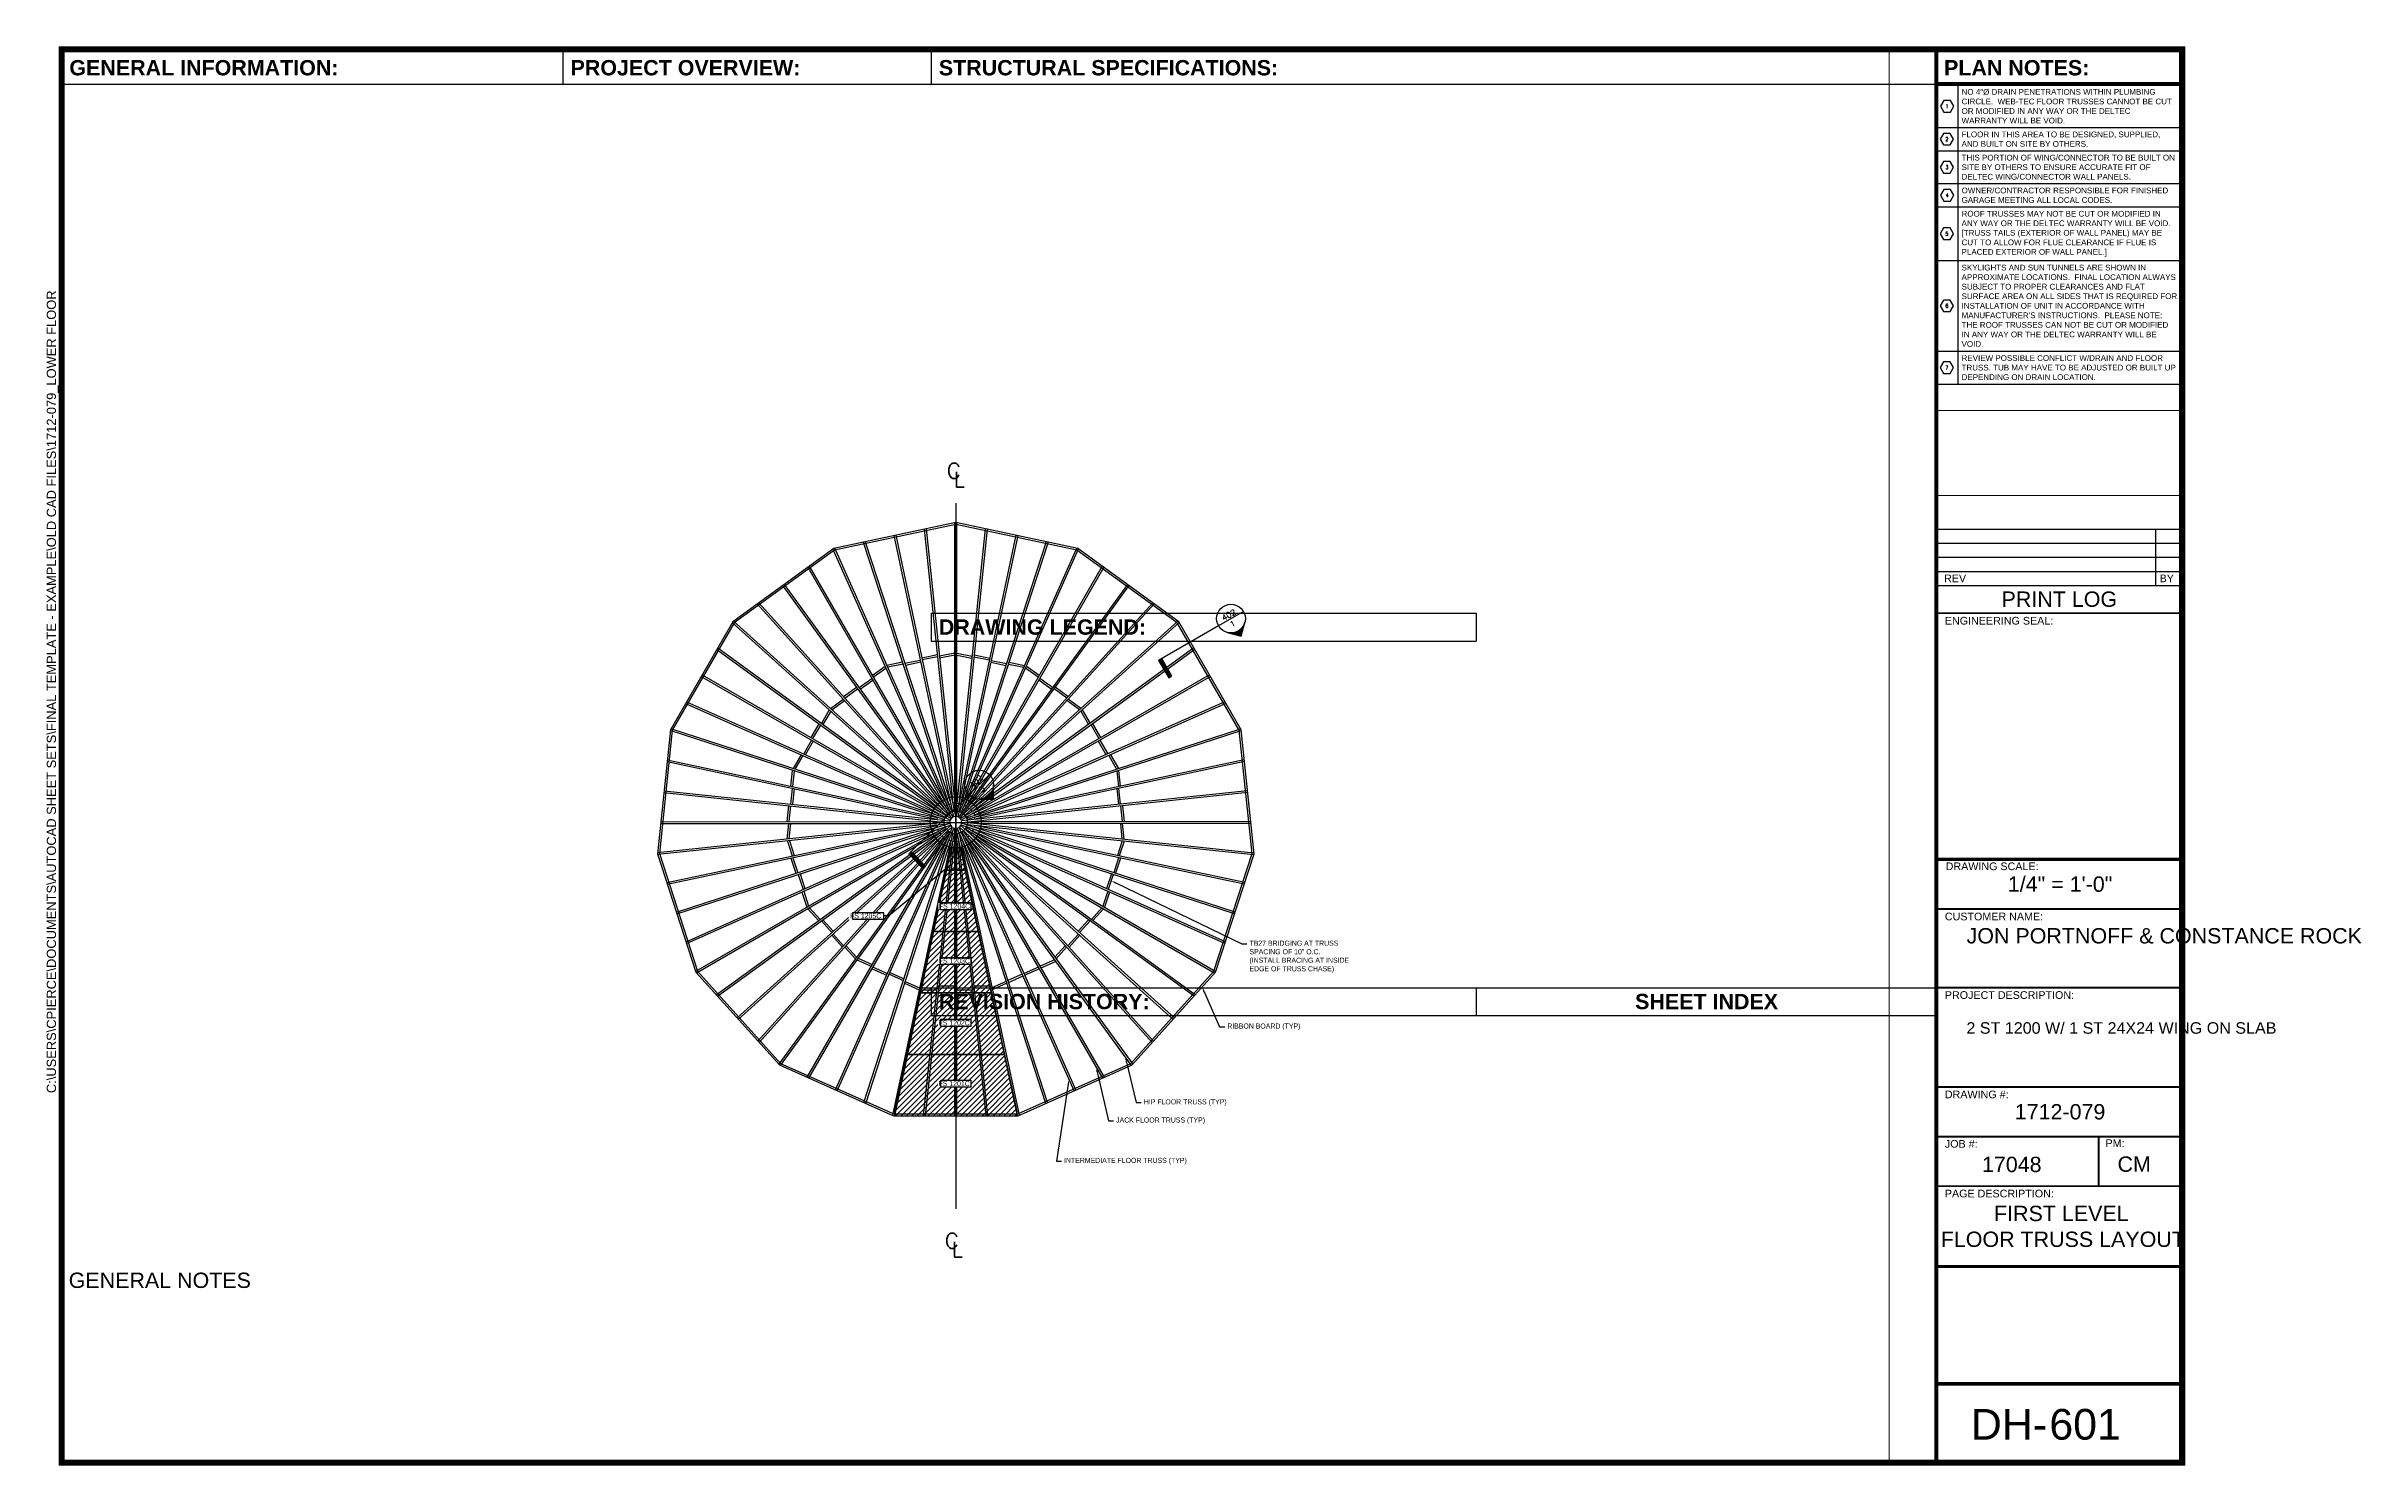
# Paper-space layout 'x' of a CAD drawing. Header units: inches. Extents: x -0.3 to 37.4, y -0.1 to 23.
# The model-space entities are those that its viewports show. They can reach past a viewport. Long polylines and large blocks are cut down to what shows.
import ezdxf
from ezdxf import colors
from ezdxf.entities.mleader import LeaderData, LeaderLine
from ezdxf.enums import TextEntityAlignment as Align
from ezdxf.math import Vec2, Vec3

# ---------------------------------------------------------------- set-up
doc = ezdxf.new("R2010")
doc.units = ezdxf.units.IN
doc.header["$LTSCALE"] = 10
doc.header["$MEASUREMENT"] = 0
doc.header["$PDMODE"] = 34
doc.header["$PDSIZE"] = 18
for name, pattern in [('CENTER', [2, 1.25, -0.25, 0.25, -0.25]), ('HIDDEN', [0.375, 0.25, -0.125]), ('HIDDEN2', [0.1875, 0.125, -0.0625])]:
    doc.linetypes.add(name, pattern=pattern)
doc.layers.get('0').update_dxf_attribs({"linetype": 'CONTINUOUS'})
for name, color, linetype in [('A-BLUE', 5, 'CONTINUOUS'), ('A-TXT', 222, 'CONTINUOUS'), ('R-CENTER', 5, 'CENTER'), ('R-FL-HIP', 1, 'CONTINUOUS'), ('R-FL-INT', 3, 'CONTINUOUS'), ('R-FL-JACK', 220, 'CONTINUOUS'), ('R-PERIM', 1, 'CONTINUOUS'), ('S-HDWR', 104, 'CONTINUOUS'), ('S-TXT', 222, 'CONTINUOUS')]:
    doc.layers.add(name, color=color, linetype=linetype)
doc.layers.add('VIEWPORT', color=14, linetype='CONTINUOUS', plot=False)
doc.styles.add('NCS', font='arial.ttf')
doc.styles.add('RomanS', font='romans.shx', dxfattribs={"width": 0.8875})
doc.styles.add('style1', font='arial.ttf')
doc.styles.add('style2', font='arialbd.ttf')
picture_1 = doc.add_image_def('image1.jpg', size_in_pixel=(1114, 539))

psp = doc.layouts.new('x')

msp = doc.modelspace()

# ---------------------------------------------------------------- texts
at = {"layer": 'A-TXT', "insert": (2574.638, 328.187), "char_height": 4, "width": 356.72799, "attachment_point": 1, "style": 'RomanS'}
msp.add_mtext('\\pi-12,l12,t12;1.^ITHE STRUCTURAL DESIGN INCLUDES COMPONENTS BY DELTEC ONLY.  UNLESS OTHERWISE NOTED, ADDITIONS^JTO THE STRUCTURE BY OTHERS SHALL BE DESIGNED BY QUALIFIED PERSONS AND SHALL NOT IMPART^JADDITIONAL LOADS TO THE DELTEC STRUCTURE.\\P\\pi0,l0,tz;\\P\\pi-12,l12,t12;2.^IALL DOORS AND/OR WINDOWS MULLED TO DOORS SHIPPED LOOSE.\\P\\pi0,l0,tz;\\P\\pi-12,l12,t12;3.^IOWNER/CONTRACTOR RESPONSIBLE FOR MEETING EGRESS & GLAZING CODES FOR ALL WINDOWS/DOORS BY OTHERS.\\P\\pi0,l0,tz;\\P\\pi-12,l12,t12;4.^ISELECTION OF BOTH HARDIPLANK SIDING AND WINDOWS THAT UTILIZE CURVED OR ARCHED WINDOW SHAPES WILL REQUIRE CURVED OR ARCHED WINDOW TRIM TO BE DESIGNED, CUT, ASSEMBLED, FINISHED, AND INSTALLED ON SITE FROM STANDARD, DIMENSIONAL MIRATEC TRIM MATERIAL.\\P\\pi0,l0,tz;\\P\\pi-12,l12,t12;5.^IWINDOW SIZE, LOCATION, AND QUANTITY TO BE DETERMINED UPON ENGINEERING REVIEW.', dxfattribs=at)

# ---------------------------------------------------------------- blocks, each defined once
blk = doc.blocks.new('*T122')
at = {"color": 0, "linetype": 'ByBlock', "lineweight": -2, "transparency": 16777216}
for p, q in [((0, 0), (16.39, 0)), ((0, 0), (0, -0.453)), ((8.877, 0), (8.877, -0.453)), ((16.39, 0), (16.39, -0.453)), ((0, -0.453), (16.39, -0.453))]:
    blk.add_line(p, q, dxfattribs=at)
at = {"color": 0, "transparency": 16777216, "char_height": 0.25, "style": 'style2'}
for s, insert, width, attachment_point in [('REVISION HISTORY:', (0.125, -0.227), 8.62669, 4), ('SHEET INDEX', (12.633, -0.227), 7.39302, 5)]:
    blk.add_mtext(s, dxfattribs=dict(at, insert=insert, width=width, attachment_point=attachment_point))
blk = doc.blocks.new('*T123')
at = {"color": 0, "transparency": 16777216, "insert": (0.125, -0.26), "char_height": 0.25, "width": 7.92557, "attachment_point": 4, "style": 'style1'}
blk.add_mtext('GENERAL NOTES', dxfattribs=at)
blk = doc.blocks.new('*T124')
at = {"color": 0, "linetype": 'ByBlock', "lineweight": -2, "transparency": 16777216}
for p, q in [((0, 0), (30.542, 0)), ((0, 0), (0, -0.528)), ((8.165, 0), (8.165, -0.528)), ((14.165, 0), (14.165, -0.528)), ((30.542, 0), (30.542, -0.528)), ((0, -0.528), (30.542, -0.528))]:
    blk.add_line(p, q, dxfattribs=at)
at = {"color": 0, "transparency": 16777216, "char_height": 0.25, "attachment_point": 4, "style": 'style2'}
for s, insert, width in [('GENERAL INFORMATION:', (0.125, -0.264), 7.91507), ('PROJECT OVERVIEW:', (8.29, -0.264), 5.75), ('STRUCTURAL SPECIFICATIONS:', (14.29, -0.264), 16.12678)]:
    blk.add_mtext(s, dxfattribs=dict(at, insert=insert, width=width))
blk = doc.blocks.new('*T125')
at = {"color": 0, "linetype": 'ByBlock', "lineweight": -2, "transparency": 16777216}
for p, q in [((0, 0), (4.005, 0)), ((0, 0), (0, -0.528)), ((4.005, 0), (4.005, -0.528)), ((0, -0.528), (4.005, -0.528))]:
    blk.add_line(p, q, dxfattribs=at)
at = {"color": 0, "transparency": 16777216, "insert": (0.125, -0.264), "char_height": 0.25, "width": 3.75549, "attachment_point": 4, "style": 'style2'}
blk.add_mtext('PLAN NOTES:', dxfattribs=at)
blk = doc.blocks.new('*T126')
at = {"color": 0, "linetype": 'ByBlock', "lineweight": -2, "transparency": 16777216}
for p, q in [((0, 0), (8.877, 0)), ((0, 0), (0, -0.453)), ((8.877, 0), (8.877, -0.453)), ((0, -0.453), (8.877, -0.453))]:
    blk.add_line(p, q, dxfattribs=at)
at = {"color": 0, "transparency": 16777216, "insert": (0.125, -0.227), "char_height": 0.25, "width": 8.62669, "attachment_point": 4, "style": 'style2'}
blk.add_mtext('DRAWING LEGEND:', dxfattribs=at)
blk = doc.blocks.new('x12345646789763')
at = {"const_width": 0.1}
blk.add_lwpolyline([(-0.055, -0.05), (34.492, -0.05), (34.492, 22.982), (-0.055, 22.982)], close=True, dxfattribs=at)
for points, const_width in [([(30.487, 22.982), (30.487, -0.05)], 0.0625), ([(30.487, 9.701), (30.487, 22.982)], 0.0469), ([(30.463, 22.418), (34.492, 22.418)], 0.0625), ([(30.487, 13.793), (34.492, 13.793)], 0.0312), ([(34.505, 9.782), (30.5, 9.782)], 0.0501), ([(34.505, 8.974), (30.5, 8.974)], 0.0312), ([(30.5, 7.69), (34.505, 7.69)], 0.0312), ([(34.505, 6.073), (30.5, 6.073)], 0.0312), ([(30.5, 5.264), (34.505, 5.264)], 0.0312), ([(33.13, 5.264), (33.13, 4.456)], 0.0312), ([(30.5, 4.456), (34.505, 4.456)], 0.0312), ([(30.5, 3.145), (34.505, 3.145)], 0.0501), ([(30.487, 1.227), (34.492, 1.227)], 0.0501)]:
    blk.add_lwpolyline(points, dxfattribs=dict(const_width=const_width))
blk.add_lwpolyline([(-0.055, 22.982), (30.487, 22.982), (30.487, -0.05), (-0.055, -0.05)], close=True)
blk.add_lwpolyline([(-0.055, 22.982), (30.487, 22.982), (30.487, -0.05), (-0.055, -0.05)], close=True)
for name, p in [('*T124', (-0.055, 22.945)), ('*T125', (30.487, 22.945)), ('*T126', (14.11, 13.793)), ('*T122', (14.11, 7.69)), ('*T123', (-0.066, 3.18))]:
    blk.add_blockref(name, p)
at = {"style": 'style1'}
for s, height, p in [('ENGINEERING SEAL:', 0.125, (30.625, 13.608)), ('DRAWING SCALE:', 0.125, (30.638, 9.606)), ('CUSTOMER NAME:', 0.125, (30.625, 8.788)), ('PROJECT DESCRIPTION:', 0.125, (30.625, 7.508)), ('DRAWING #:', 0.125, (30.625, 5.888)), ('JOB #:', 0.125, (30.625, 5.083)), ('PM:', 0.125, (33.242, 5.094)), ('PAGE DESCRIPTION:', 0.125, (30.625, 4.273)), ('DH-', 0.5, (31.049, 0.325))]:
    blk.add_text(s, height=height, dxfattribs=at).set_placement(p)
for tag, p in [('SCALE', (32.502, 9.378)), ('DRAWINGNUMBER', (32.502, 5.668)), ('JOBNUMBER', (31.715, 4.81)), ('PM', (33.709, 4.815))]:
    blk.add_attdef(tag, text='', height=0.25, dxfattribs=at).set_placement(p, align=Align.MIDDLE_CENTER)
for tag, p, height in [('CUSTOMERNAME_001', (30.979, 8.411), 0.25), ('PROJDESC_001', (30.976, 6.94), 0.188), ('PAGEDESC_001', (30.744, 3.881), 0.25), ('PAGEDESC_002', (32.047, 3.465), 0.25), ('SH#', (32.327, 0.325), 0.5)]:
    blk.add_attdef(tag, p, '', height=height, dxfattribs=at)
at = {"layer": 'VIEWPORT', "color": 0, "style": 'style1', "flags": 8}
blk.add_attdef('FNAME', (-0.148, 5.972), '', height=0.15, rotation=90, dxfattribs=at)
image = blk.add_image(picture_1, insert=(30.5, 1.25), size_in_units=(3.959, 1.915), dxfattribs=dict(fade=32))
image.dxf.flags = 15
blk = doc.blocks.new('*T117')
at = {"color": 0, "linetype": 'ByBlock', "lineweight": -2, "transparency": 16777216}
for p, q in [((0, 1.37), (4.005, 1.37)), ((0, 0), (0, 1.37)), ((0, 1.141), (4.005, 1.141)), ((3.574, 0.453), (3.574, 1.37)), ((4.005, 0), (4.005, 1.37)), ((0, 0.912), (4.005, 0.912)), ((0, 0.682), (4.005, 0.682)), ((0, 0.453), (4.005, 0.453)), ((0, 0), (4.005, 0))]:
    blk.add_line(p, q, dxfattribs=at)
at = {"color": 0, "transparency": 16777216, "style": 'style1'}
for s, insert, char_height, width, attachment_point in [('REV', (0.125, 0.568), 0.125, 3.32449, 4), ('BY', (3.637, 0.568), 0.125, 0.306, 4), ('PRINT LOG', (2.003, 0.227), 0.25, 3.88049, 5)]:
    blk.add_mtext(s, dxfattribs=dict(at, insert=insert, char_height=char_height, width=width, attachment_point=attachment_point))
blk = doc.blocks.new('*U91')
h = blk.add_hatch(color=256)
h.dxf.hatch_style = 1
h.paths.add_polyline_path([(-2.6081, 0), (-2.7217, 0), (-2.7217, -0.6629), (-2.6081, -0.6629)])
h = blk.add_hatch(color=256)
h.dxf.hatch_style = 1
h.paths.add_polyline_path([(0.3315, -0.3315, -0.414214), (-0.3315, -0.3315), (0, -0.6629)])
blk.add_line((0.4688, 0), (-0.4688, 0))
for points in [[(-0.4688, 0), (-2.7217, 0), (-2.7217, -0.6629), (-2.6081, -0.6629), (-2.6081, 0)], [(-0.3315, -0.3315), (0, -0.6629), (0.3315, -0.3315)]]:
    blk.add_lwpolyline(points)
blk.add_circle((0, 0), 0.4688)
at = {"style": 'RomanS', "flags": 4}
for tag, p in [('SHEET', (-0.0016, 0.0463)), ('VIEW', (-0.0381, -0.2652))]:
    blk.add_attdef(tag, text='', height=0.1875, dxfattribs=at).set_placement(p, align=Align.CENTER)
blk = doc.blocks.new('*U92')
h = blk.add_hatch(color=256)
h.dxf.hatch_style = 1
h.paths.add_polyline_path([(-3.1086, 0), (-3.2222, 0), (-3.2222, -0.6629), (-3.1086, -0.6629)])
h = blk.add_hatch(color=256)
h.dxf.hatch_style = 1
h.paths.add_polyline_path([(0.3315, -0.3315, -0.414214), (-0.3315, -0.3315), (0, -0.6629)])
blk.add_line((0.4688, 0), (-0.4688, 0))
for points in [[(-0.4688, 0), (-3.2222, 0), (-3.2222, -0.6629), (-3.1086, -0.6629), (-3.1086, 0)], [(-0.3315, -0.3315), (0, -0.6629), (0.3315, -0.3315)]]:
    blk.add_lwpolyline(points)
blk.add_circle((0, 0), 0.4688)
at = {"style": 'RomanS', "flags": 4}
for tag, p in [('SHEET', (-0.0016, 0.0463)), ('VIEW', (-0.0381, -0.2652))]:
    blk.add_attdef(tag, text='', height=0.1875, dxfattribs=at).set_placement(p, align=Align.CENTER)
blk = doc.blocks.new('CENTERLINENOTE')
at = {"color": 5, "style": 'RomanS'}
for s, p in [('C', (-8.446, -1.648)), ('L', (-3.108, -8.464))]:
    blk.add_text(s, height=12, dxfattribs=at).set_placement(p)
blk = doc.blocks.new('SheetKey_Hexagon_na')
at = {"color": 0, "linetype": 'ByBlock', "lineweight": -2}
blk.add_lwpolyline([(1.75, 0), (0.88, 1.52), (-0.88, 1.52), (-1.75, 0), (-0.88, -1.52), (0.88, -1.52)], close=True, dxfattribs=at)
at = {"color": 0, "linetype": 'ByBlock', "lineweight": -2, "style": 'RomanS'}
blk.add_attdef('KEY', text='', height=1, dxfattribs=at).set_placement((0, 0), align=Align.MIDDLE)
blk = doc.blocks.new('*T120')
at = {"color": 0, "linetype": 'ByBlock', "lineweight": -2, "transparency": 16777216}
for p, q in [((0, 0), (4, 0)), ((0, 0), (0, -5.35)), ((4, 0), (4, -5.35)), ((0, -0.453), (4, -0.453)), ((0.348, -0.453), (0.348, -5.35)), ((0, -1.151), (4, -1.151)), ((0, -1.531), (4, -1.531)), ((0, -2.069), (4, -2.069)), ((0, -2.449), (4, -2.449)), ((0, -3.327), (4, -3.327)), ((0, -4.812), (4, -4.812)), ((0, -5.35), (4, -5.35))]:
    blk.add_line(p, q, dxfattribs=at)
at = {"color": 0, "transparency": 16777216, "xscale": 0.0625, "yscale": 0.0625, "zscale": 0.0625}
for p, values in [((0.174, -0.802), {'KEY': '1'}), ((0.169, -1.341), {'KEY': '2'}), ((0.169, -1.8), {'KEY': '3'}), ((0.174, -2.259), {'KEY': '4'}), ((0.169, -2.888), {'KEY': '5'}), ((0.169, -4.069), {'KEY': '6'}), ((0.169, -5.081), {'KEY': '7'})]:
    blk.add_blockref('SheetKey_Hexagon_na', p, dxfattribs=at).add_auto_attribs(values)
at = {"color": 0, "transparency": 16777216, "style": 'NCS'}
for s, insert, char_height, width, attachment_point in [('PLAN NOTES', (2, -0.227), 0.25, 3.88, 5), ('\\A1;{\\C256;NO 4"%%C DRAIN PENETRATIONS WITHIN PLUMBING CIRCLE.  WEB-TEC FLOOR TRUSSES CANNOT BE CUT OR MODIFIED IN ANY WAY OR THE DELTEC WARRANTY WILL BE VOID.}', (0.41, -0.802), 0.09375, 3.52706, 4), ('\\A1;{\\C256;FLOOR IN THIS AREA TO BE DESIGNED, SUPPLIED, AND BUILT ON SITE BY OTHERS.}', (0.41, -1.341), 0.09375, 3.52706, 4), ('\\A1;{\\C256;THIS PORTION OF WING/CONNECTOR TO BE BUILT ON SITE BY OTHERS TO ENSURE ACCURATE FIT OF DELTEC WING/CONNECTOR WALL PANELS.\\P}', (0.41, -1.8), 0.09375, 3.52706, 4), ('\\A1;{\\C256;OWNER/CONTRACTOR RESPONSIBLE FOR FINISHED GARAGE MEETING ALL LOCAL CODES.}', (0.41, -2.259), 0.09375, 3.52706, 4), ('\\A1;{\\C256;ROOF TRUSSES MAY NOT BE CUT OR MODIFIED IN ANY WAY OR THE DELTEC WARRANTY WILL BE VOID. [TRUSS TAILS (EXTERIOR OF WALL PANEL) MAY BE CUT TO ALLOW FOR FLUE CLEARANCE IF FLUE IS PLACED EXTERIOR OF WALL PANEL.]}', (0.41, -2.888), 0.09375, 3.52706, 4), ("\\A1;{\\C256;SKYLIGHTS AND SUN TUNNELS ARE SHOWN IN APPROXIMATE LOCATIONS.  FINAL LOCATION ALWAYS SUBJECT TO PROPER CLEARANCES AND FLAT SURFACE AREA ON ALL SIDES THAT IS REQUIRED FOR INSTALLATION OF UNIT IN ACCORDANCE WITH MANUFACTURER'S INSTRUCTIONS.  PLEASE NOTE:  THE ROOF TRUSSES CAN NOT BE CUT OR MODIFIED IN ANY WAY OR THE DELTEC WARRANTY WILL BE VOID. \\P}", (0.41, -4.069), 0.09375, 3.52706, 4), ('{\\C256;REVIEW POSSIBLE CONFLICT W/DRAIN AND FLOOR TRUSS. TUB MAY HAVE TO BE ADJUSTED OR BUILT UP DEPENDING ON DRAIN LOCATION.}', (0.41, -5.081), 0.09375, 3.52706, 4)]:
    blk.add_mtext(s, dxfattribs=dict(at, insert=insert, char_height=char_height, width=width, attachment_point=attachment_point))

# ---------------------------------------------------------------- hatches: boundary and pattern name
at = {"layer": 'A-BLUE'}
h = msp.add_hatch(dxfattribs=at)
h.set_pattern_fill('ANSI31', color=256, scale=24)
h.paths.add_polyline_path([(48, -229.469), (48, -226.123), (38.509, -181.469), (-38.509, -181.469), (-48, -226.123), (-48, -229.469)])
h.paths.add_polyline_path([(11.699, -201.54), (-11.699, -201.54), (-11.699, -207.04), (11.699, -207.04)], flags=16)
h.paths.add_polyline_path([(28.306, -133.469), (18.103, -85.469), (-18.103, -85.469), (-28.306, -133.469)])
h.paths.add_polyline_path([(38.509, -181.469), (28.306, -133.469), (-28.306, -133.469), (-38.509, -181.469)])
h.paths.add_polyline_path([(11.727, -154.08), (-11.727, -154.08), (-11.727, -159.58), (11.727, -159.58)], flags=16)
h.paths.add_polyline_path([(11.859, -105.64), (-11.859, -105.64), (-11.859, -111.14), (11.859, -111.14)], flags=16)
h.paths.add_polyline_path([(18.103, -85.469), (7.9, -37.469), (-7.9, -37.469), (-18.103, -85.469)])
h.paths.add_polyline_path([(7.9, -37.469), (4.187, -20), (-4.187, -20), (-7.9, -37.469)])
h.paths.add_polyline_path([(11.85, -62.813), (-11.85, -62.813), (-11.85, -68.313), (11.85, -68.313)], flags=16)

# ---------------------------------------------------------------- linework, layer by layer
at = {"layer": 'A-BLUE', "linetype": 'HIDDEN'}
for p, q in [((-0.75, -229.469), (-0.75, -19.986)), ((0.75, -229.469), (0.75, -19.984)), ((-3.483, -19.994), (-48.008, -229.469)), ((-25.142, -229.469), (-2.88, -20)), ((-23.633, -229.469), (-1.371, -20)), ((25.142, -229.469), (2.881, -20)), ((3.484, -20), (48.008, -229.469))]:
    msp.add_line(p, q, dxfattribs=at)
at = {"layer": 'A-BLUE'}
for points in [[(7.9, -37.469), (4.187, -20), (-4.187, -20), (-7.9, -37.469)], [(18.103, -85.469), (7.9, -37.469), (-7.9, -37.469), (-18.103, -85.469)], [(28.306, -133.469), (18.103, -85.469), (-18.103, -85.469), (-28.306, -133.469)], [(38.509, -181.469), (28.306, -133.469), (-28.306, -133.469), (-38.509, -181.469)], [(48, -229.469), (48, -226.123), (38.509, -181.469), (-38.509, -181.469), (-48, -226.123), (-48, -229.469)]]:
    msp.add_lwpolyline(points, close=True, dxfattribs=at)
at = {"layer": 'A-BLUE', "linetype": 'HIDDEN'}
for points in [[(1.371, -20), (23.633, -229.469)], [(-48, -227.969), (48.456, -227.969)]]:
    msp.add_lwpolyline(points, dxfattribs=at)
at = {"layer": 'R-CENTER'}
msp.add_line((0, 249.689), (0, -302.215), dxfattribs=at)
at = {"layer": 'R-CENTER', "color": 5}
msp.add_point((0, 0), dxfattribs=at)
at = {"layer": 'R-FL-HIP'}
for p, q in [((-0.75, 9.261), (-0.75, 234.436)), ((0.75, 9.261), (0.75, 234.436)), ((-3.082, 8.765), (-94.669, 214.473)), ((3.082, 8.765), (94.669, 214.473)), ((-4.452, 8.155), (-96.039, 213.863)), ((4.452, 8.155), (96.039, 213.863)), ((-6.38, 6.754), (-173.718, 157.426)), ((6.38, 6.754), (173.718, 157.426)), ((-7.384, 5.639), (-174.722, 156.311)), ((7.384, 5.639), (174.722, 156.311)), ((-8.576, 3.575), (-222.73, 73.158)), ((8.576, 3.575), (222.73, 73.158)), ((-9.039, 2.148), (-223.194, 71.732)), ((9.039, 2.148), (223.194, 71.732)), ((0.75, 9.261), (-0.75, 9.261)), ((-3.082, 8.765), (-4.452, 8.155)), ((4.452, 8.155), (3.082, 8.765)), ((-6.38, 6.754), (-7.384, 5.639)), ((7.384, 5.639), (6.38, 6.754)), ((-8.576, 3.575), (-9.039, 2.148)), ((8.576, 3.575), (9.039, 2.148)), ((-9.289, -0.222), (-233.23, -23.759)), ((-9.289, -0.222), (-9.132, -1.714)), ((9.289, -0.222), (9.132, -1.714)), ((9.289, -0.222), (233.23, -23.759)), ((-9.132, -1.714), (-233.074, -25.251)), ((9.132, -1.714), (233.074, -25.251)), ((-8.395, -3.981), (-203.403, -116.569)), ((-8.395, -3.981), (-7.645, -5.28)), ((8.395, -3.981), (7.645, -5.28)), ((8.395, -3.981), (203.403, -116.569)), ((-7.645, -5.28), (-202.653, -117.868)), ((7.645, -5.28), (202.653, -117.868)), ((-6.05, -7.051), (-138.405, -189.222)), ((-6.05, -7.051), (-4.837, -7.933)), ((6.05, -7.051), (4.837, -7.933)), ((6.05, -7.051), (138.405, -189.222)), ((-4.837, -7.933), (-137.191, -190.104)), ((4.837, -7.933), (137.191, -190.104)), ((-2.659, -8.903), (-49.476, -229.157)), ((-2.659, -8.903), (-1.192, -9.214)), ((2.659, -8.903), (1.192, -9.214)), ((2.659, -8.903), (49.476, -229.157)), ((-1.192, -9.214), (-3.483, -19.994)), ((1.192, -9.214), (3.484, -20))]:
    msp.add_line(p, q, dxfattribs=at)
msp.add_circle((0, 0), 20, dxfattribs=at)
at = {"layer": 'R-FL-INT'}
for p, q in [((-46.976, 224.611), (-0.226, 4.669)), ((46.976, 224.611), (0.226, 4.669)), ((-48.443, 224.299), (-1.693, 4.357)), ((48.443, 224.299), (1.693, 4.357)), ((-134.272, 186.085), (-2.105, 4.173)), ((134.272, 186.085), (2.105, 4.173)), ((-135.485, 185.204), (-3.318, 3.291)), ((135.485, 185.204), (3.318, 3.291)), ((-198.351, 115.384), (-3.62, 2.956)), ((198.351, 115.384), (3.62, 2.956)), ((-199.101, 114.085), (-4.37, 1.657)), ((199.101, 114.085), (4.37, 1.657)), ((-228.134, 24.732), (-4.51, 1.228)), ((228.134, 24.732), (4.51, 1.228)), ((-228.291, 23.24), (-4.667, -0.264)), ((228.291, 23.24), (4.667, -0.264)), ((-0.226, 4.669), (-1.693, 4.357)), ((1.693, 4.357), (0.226, 4.669)), ((-2.105, 4.173), (-3.318, 3.291)), ((3.318, 3.291), (2.105, 4.173)), ((-3.62, 2.956), (-4.37, 1.657)), ((4.37, 1.657), (3.62, 2.956)), ((-4.51, 1.228), (-4.667, -0.264)), ((4.667, -0.264), (4.51, 1.228)), ((-218.47, -70.197), (-4.619, -0.712)), ((-4.619, -0.712), (-4.156, -2.139)), ((4.156, -2.139), (4.619, -0.712)), ((218.47, -70.197), (4.619, -0.712)), ((-218.006, -71.623), (-4.156, -2.139)), ((218.006, -71.623), (4.156, -2.139)), ((-171.031, -152.988), (-3.93, -2.53)), ((-3.93, -2.53), (-2.927, -3.644)), ((2.927, -3.644), (3.93, -2.53)), ((171.031, -152.988), (3.93, -2.53)), ((-170.027, -154.102), (-2.927, -3.644)), ((170.027, -154.102), (2.927, -3.644)), ((-94.019, -209.326), (-2.562, -3.909)), ((-2.562, -3.909), (-1.191, -4.52)), ((1.191, -4.52), (2.562, -3.909)), ((94.019, -209.326), (2.562, -3.909)), ((-92.648, -209.936), (-1.191, -4.52)), ((92.648, -209.936), (1.191, -4.52)), ((-0.75, -4.613), (0.75, -4.613)), ((-0.75, -20), (-0.75, -4.613)), ((0.75, -20), (0.75, -4.613))]:
    msp.add_line(p, q, dxfattribs=at)
at = {"layer": 'R-FL-JACK'}
for p, q in [((-24.592, 229.368), (-2.294, 14.814)), ((-23.117, 229.682), (-0.802, 14.969)), ((23.117, 229.682), (0.802, 14.969)), ((24.592, 229.368), (2.294, 14.814)), ((-70.826, 219.541), (-3.93, 14.466)), ((70.826, 219.541), (3.93, 14.466)), ((-72.302, 219.228), (-5.356, 14.001)), ((72.302, 219.228), (5.356, 14.001)), ((-114.538, 200.423), (-6.821, 13.349)), ((114.538, 200.423), (6.821, 13.349)), ((-115.759, 199.536), (-8.121, 12.6)), ((115.759, 199.536), (8.121, 12.6)), ((-153.998, 171.753), (-9.474, 11.617)), ((153.998, 171.753), (9.474, 11.617)), ((-155.219, 170.867), (-10.588, 10.612)), ((155.219, 170.867), (10.588, 10.612)), ((-186.155, 136.508), (-11.661, 9.42)), ((186.155, 136.508), (11.661, 9.42)), ((-186.91, 135.202), (-12.544, 8.208)), ((186.91, 135.202), (12.544, 8.208)), ((-210.543, 94.268), (-13.38, 6.759)), ((-211.297, 92.961), (-13.989, 5.388)), ((211.297, 92.961), (14.637, 5.676)), ((-225.584, 48.99), (-14.484, 3.863)), ((225.584, 48.99), (14.484, 3.863)), ((-225.742, 47.49), (-14.798, 2.396)), ((225.742, 47.49), (14.798, 2.396)), ((-0.801, 14.969), (-2.294, 14.814)), ((0.801, 14.969), (2.294, 14.814)), ((-5.357, 14.001), (-3.93, 14.466)), ((5.357, 14.001), (3.93, 14.466)), ((-6.82, 13.349), (-8.121, 12.6)), ((6.82, 13.349), (8.121, 12.6)), ((-10.588, 10.611), (-9.474, 11.617)), ((10.588, 10.611), (9.474, 11.617)), ((-11.66, 9.421), (-12.544, 8.208)), ((11.66, 9.421), (12.544, 8.208)), ((-13.989, 5.387), (-13.38, 6.759)), ((-14.484, 3.864), (-14.798, 2.396)), ((14.484, 3.864), (14.798, 2.396)), ((-230.683, 0.482), (-14.972, 0.733)), ((-14.971, -0.768), (-14.972, 0.733)), ((14.971, -0.768), (14.972, 0.733)), ((230.683, 0.482), (14.972, 0.733)), ((-230.84, -1.018), (-14.971, -0.767)), ((230.84, -1.018), (14.971, -0.767)), ((-226.007, -46.999), (-14.803, -2.362)), ((-14.803, -2.361), (-14.493, -3.83)), ((14.803, -2.361), (14.493, -3.83)), ((226.007, -46.999), (14.803, -2.362)), ((-225.541, -48.433), (-14.493, -3.83)), ((225.541, -48.433), (14.493, -3.83)), ((-210.935, -93.387), (-13.976, -5.421)), ((-13.364, -6.791), (-13.976, -5.421)), ((13.364, -6.791), (13.976, -5.421)), ((210.935, -93.387), (13.976, -5.421)), ((-210.469, -94.821), (-13.364, -6.79)), ((210.469, -94.821), (13.364, -6.79)), ((-187.352, -134.861), (-12.563, -8.179)), ((-12.563, -8.178), (-11.682, -9.393)), ((12.563, -8.178), (11.682, -9.393)), ((187.352, -134.861), (12.563, -8.179)), ((-186.343, -135.982), (-11.682, -9.393)), ((186.343, -135.982), (11.682, -9.393)), ((-154.715, -171.108), (-10.563, -10.636)), ((-9.446, -11.639), (-10.563, -10.636)), ((9.446, -11.639), (10.563, -10.636)), ((154.715, -171.108), (10.563, -10.636)), ((-153.706, -172.229), (-9.447, -11.639)), ((153.706, -172.229), (9.447, -11.639)), ((-116.302, -199.405), (-8.15, -12.581)), ((-8.151, -12.581), (-6.852, -13.333)), ((8.151, -12.581), (6.852, -13.333)), ((116.302, -199.405), (8.15, -12.581)), ((-114.924, -200.018), (-6.852, -13.333)), ((114.924, -200.018), (6.852, -13.333)), ((-71.743, -219.243), (-5.324, -14.013)), ((-3.896, -14.475), (-5.324, -14.013)), ((3.896, -14.475), (5.324, -14.013)), ((71.743, -219.243), (5.324, -14.013)), ((-70.365, -219.857), (-3.896, -14.475)), ((70.365, -219.857), (3.896, -14.475)), ((-2.88, -20), (-2.328, -14.808)), ((-2.329, -14.808), (-0.836, -14.967)), ((-1.371, -20), (-0.836, -14.967)), ((2.329, -14.808), (0.836, -14.967)), ((2.881, -20), (2.329, -14.808))]:
    msp.add_line(p, q, dxfattribs=at)
for points in [[(210.543, 94.268), (14.149, 7.1), (14.758, 5.729)], [(2.329, -14.808), (0.836, -14.967), (1.371, -20)]]:
    msp.add_lwpolyline(points, dxfattribs=at)
at = {"layer": 'R-PERIM'}
msp.add_lwpolyline([(137.892, -189.792), (203.166, -117.298), (233.311, -24.522), (223.114, 72.494), (174.339, 156.975), (95.419, 214.314), (0, 234.596), (-95.419, 214.314), (-174.339, 156.975), (-223.114, 72.494), (-233.311, -24.522), (-203.166, -117.298), (-137.892, -189.792), (-48.775, -229.469), (48.775, -229.469)], close=True, dxfattribs=at)
for points in [[(136.991, -188.551), (201.838, -116.531), (231.785, -24.362), (221.655, 72.02), (173.199, 155.949), (94.795, 212.913), (0, 233.062), (-94.795, 212.913), (-173.199, 155.949), (-221.655, 72.02), (-231.785, -24.362), (-201.838, -116.531), (-136.991, -188.551), (-48.456, -227.969), (-48, -227.969)], [(48.456, -227.969), (136.991, -188.551)]]:
    msp.add_lwpolyline(points, dxfattribs=at)
at = {"layer": 'S-HDWR', "linetype": 'HIDDEN2'}
for points in [[(-0.75, 132.438), (-12.75, 129.888)], [(0.75, 132.438), (12.75, 129.888)], [(-14.381, 131.075), (-26.544, 128.489)], [(-0.75, 130.905), (-12.594, 128.387)], [(0.75, 130.905), (12.594, 128.387)], [(14.381, 131.075), (26.544, 128.489)], [(-14.225, 129.574), (-26.233, 127.022)], [(14.225, 129.574), (26.233, 127.022)], [(-27.7, 126.71), (-39.707, 124.158)], [(27.7, 126.71), (39.707, 124.158)], [(-41.65, 125.278), (-53.806, 122.695)], [(-27.388, 125.243), (-39.239, 122.724)], [(27.388, 125.243), (39.239, 122.724)], [(41.65, 125.278), (53.806, 122.695)], [(-41.182, 123.844), (-53.182, 121.294)], [(41.182, 123.844), (53.182, 121.294)], [(-65.231, 114.78), (-55.176, 122.084)], [(65.231, 114.78), (55.176, 122.084)], [(-64.478, 113.473), (-54.553, 120.684)], [(64.478, 113.473), (54.553, 120.684)], [(-75.629, 105.371), (-65.698, 112.586)], [(75.629, 105.371), (65.698, 112.586)], [(-74.748, 104.157), (-64.945, 111.279)], [(74.748, 104.157), (64.945, 111.279)], [(-87.784, 98.394), (-77.724, 105.702)], [(87.784, 98.394), (77.724, 105.702)], [(-86.774, 97.274), (-76.843, 104.489)], [(86.774, 97.274), (76.843, 104.489)], [(-97.919, 89.176), (-87.994, 96.387)], [(97.919, 89.176), (87.994, 96.387)], [(-96.78, 88.15), (-86.983, 95.267)], [(96.78, 88.15), (86.983, 95.267)], [(-98.923, 88.061), (-105.057, 77.437)], [(98.923, 88.061), (105.057, 77.437)], [(-97.783, 87.035), (-103.838, 76.549)], [(97.783, 87.035), (103.838, 76.549)], [(-107.03, 77.018), (-113.248, 66.25)], [(107.03, 77.018), (113.248, 66.25)], [(-105.811, 76.13), (-111.949, 65.5)], [(105.811, 76.13), (111.949, 65.5)], [(-112.699, 64.201), (-118.836, 53.57)], [(112.699, 64.201), (118.836, 53.57)], [(-111.4, 63.451), (-117.458, 52.958)], [(111.4, 63.451), (117.458, 52.958)], [(-120.969, 52.876), (-127.183, 42.113)], [(120.969, 52.876), (127.183, 42.113)], [(-119.591, 52.264), (-125.725, 41.639)], [(119.591, 52.264), (125.725, 41.639)], [(-128.946, 28.327), (-127.647, 40.686)], [(128.946, 28.327), (127.647, 40.686)], [(-127.471, 28.012), (-126.188, 40.212)], [(127.471, 28.012), (126.188, 40.212)], [(-128.911, 14.303), (-127.628, 26.511)], [(128.911, 14.303), (127.628, 26.511)], [(-127.42, 14.146), (-126.153, 26.196)], [(127.42, 14.146), (126.153, 26.196)], [(-131.86, 0.602), (-130.56, 12.968)], [(131.86, 0.602), (130.56, 12.968)], [(-130.351, 0.603), (-129.068, 12.811)], [(130.351, 0.603), (129.068, 12.811)], [(-131.791, -13.098), (-130.509, -0.897)], [(-130.266, -12.937), (-129.001, -0.895)], [(130.266, -12.937), (129.001, -0.895)], [(131.791, -13.098), (130.509, -0.897)], [(-131.635, -14.589), (-127.844, -26.257)], [(-130.109, -14.429), (-126.368, -25.945)], [(130.109, -14.429), (126.368, -25.945)], [(131.635, -14.589), (127.844, -26.257)], [(-127.377, -27.692), (-123.584, -39.366)], [(127.377, -27.692), (123.584, -39.366)], [(-128.853, -28.004), (-125.011, -39.83)], [(128.853, -28.004), (125.011, -39.83)], [(-121.694, -40.329), (-117.95, -51.852)], [(121.694, -40.329), (117.95, -51.852)], [(-123.121, -40.793), (-119.327, -52.467)], [(123.121, -40.793), (119.327, -52.467)], [(-118.861, -53.902), (-115.07, -65.57)], [(118.861, -53.902), (115.07, -65.57)], [(-120.238, -54.517), (-116.398, -66.336)], [(120.238, -54.517), (116.398, -66.336)], [(-106.111, -75.986), (-114.32, -66.869)], [(106.111, -75.986), (114.32, -66.869)], [(-107.333, -76.871), (-115.648, -67.636)], [(107.333, -76.871), (115.648, -67.636)], [(-95.773, -85.225), (-103.88, -76.221)], [(95.773, -85.225), (103.88, -76.221)], [(-96.888, -86.229), (-105.102, -77.107)], [(96.888, -86.229), (105.102, -77.107)], [(-87.67, -96.466), (-95.884, -87.344)], [(87.67, -96.466), (95.884, -87.344)], [(-88.679, -97.588), (-96.999, -88.348)], [(88.679, -97.588), (96.999, -88.348)], [(-77.551, -105.464), (-85.653, -96.465)], [(77.551, -105.464), (85.653, -96.465)], [(-78.452, -106.704), (-86.661, -97.587)], [(78.452, -106.704), (86.661, -97.587)], [(-76.337, -106.345), (-65.275, -111.27)], [(-77.239, -107.586), (-66.031, -112.576)], [(77.239, -107.586), (66.031, -112.576)], [(66.787, -113.881), (78.14, -108.826)], [(-64.653, -113.189), (-53.439, -118.182)], [(64.653, -113.189), (53.439, -118.182)], [(-65.409, -114.495), (-54.049, -119.552)], [(65.409, -114.495), (54.049, -119.552)], [(-51.459, -117.422), (-40.39, -122.35)], [(-52.069, -118.792), (-40.855, -123.785)], [(52.069, -118.792), (40.855, -123.785)], [(41.319, -125.22), (52.679, -120.163)], [(-39.477, -124.399), (-28.269, -129.388)], [(39.477, -124.399), (28.269, -129.388)], [(-39.941, -125.834), (-28.588, -130.888)], [(39.941, -125.834), (28.588, -130.888)]]:
    msp.add_lwpolyline(points, dxfattribs=at)
at = {"layer": 'S-HDWR', "color": 5, "linetype": 'HIDDEN2'}
for points in [[(-0.75, -128.2), (-12.866, -128.2)], [(26.483, -128.2), (14.374, -128.2)], [(-14.534, -129.7), (-26.802, -129.7)], [(-0.75, -129.7), (-13.025, -129.7)], [(13.025, -129.7), (0.75, -129.7)], [(26.802, -129.7), (14.534, -129.7)], [(-14.693, -131.2), (-27.121, -131.2)], [(13.185, -131.2), (0.75, -131.2)]]:
    msp.add_lwpolyline(points, dxfattribs=at)

# ---------------------------------------------------------------- block references
msp.add_blockref('*T120', (2776.779, 282.45))
at = {"layer": 'R-CENTER'}
for p in [(1.517, 270.671), (0, -331.594)]:
    msp.add_blockref('CENTERLINENOTE', p, dxfattribs=at)
at = {"layer": 'VIEWPORT'}
ref = msp.add_blockref('*U91', (215.236, 159.368, 14.927), dxfattribs=dict(at, xscale=24.00000012842077, yscale=24.00000012842077, zscale=24.00000012842077, rotation=30.0000846026367))
ref.add_attrib('SHEET', '402', dxfattribs={"layer": '0', "height": 4.5, "rotation": 30.0001, "style": 'RomanS'}).set_placement((214.646, 160.311, 14.927), align=Align.CENTER)
ref.add_attrib('VIEW', '1', dxfattribs={"layer": '0', "height": 4.5, "rotation": 30.0001, "style": 'RomanS'}).set_placement((217.626, 153.398, 14.927), align=Align.CENTER)

msp.set_redraw_order([(e.dxf.handle, doc.entitydb.next_handle()) for e in msp.query("TEXT MTEXT ATTDEF DIMENSION ARC_DIMENSION")])  # texts and dimensions are drawn at this point

# ---------------------------------------------------------------- leaders
at = {"layer": 'A-TXT'}
ml = msp.add_multileader_mtext('Standard', dxfattribs=at)
ml.set_content('{\\fArial|b0|i0|c0|p34;TB27 BRIDGING AT TRUSS\\PSPACING OF 10" O.C.\\P(INSTALL BRACING AT INSIDE\\PEDGE OF TRUSS CHASE)}', color=256, style='RomanS')
ml.set_leader_properties()
ml.build(insert=Vec2(0, 0))
ml.multileader.update_dxf_attribs({"text_right_attachment_type": 3, "dogleg_length": 4})
ctx = ml.context
ctx.base_point, ctx.plane_origin = Vec3(227.692, -95.11), Vec3(100.995, -81.668)
ctx.right_attachment = 3
notes = []
notes.append((ctx, [(0, (1, 1, 0), (223.692, -95.11), (1, 0), 4, [(0, [(121.535, -45.673)], 0, [])])]))
ctx.mtext.insert, ctx.mtext.flow_direction = Vec3(229.692, -92.522), 5
ml = msp.add_multileader_mtext('Standard', dxfattribs=at)
ml.set_content('{\\fArial|b0|i0|c0|p34;RIBBON BOARD (TYP)}', color=256, style='RomanS')
ml.set_leader_properties()
ml.build(insert=Vec2(0, 0))
ml.multileader.update_dxf_attribs({"text_right_attachment_type": 3, "dogleg_length": 4})
ctx = ml.context
ctx.base_point, ctx.plane_origin = Vec3(210.35, -159.918), Vec3(154.507, -146.444)
ctx.right_attachment = 3
notes.append((ctx, [(0, (1, 1, 0), (206.35, -159.918), (1, 0), 4, [(0, [(192.685, -128.938)], 0, [])])]))
ctx.mtext.insert, ctx.mtext.flow_direction = Vec3(212.35, -157.33), 5
ml = msp.add_multileader_mtext('Standard', dxfattribs=at)
ml.set_content('\\A1;{\\fArial|b0|i0|c0|p34;HIP FLOOR TRUSS (TYP)}', color=256, style='RomanS')
ml.set_leader_properties()
ml.build(insert=Vec2(0, 0))
ml.multileader.update_dxf_attribs({"text_right_attachment_type": 3, "dogleg_length": 4})
ctx = ml.context
ctx.base_point, ctx.plane_origin = Vec3(145.111, -219.2), Vec3(146.367, -192.549)
ctx.right_attachment = 3
notes.append((ctx, [(0, (1, 1, 0), (141.111, -219.2), (1, 0), 4, [(0, [(132.591, -183.772)], 0, [])])]))
ctx.mtext.insert, ctx.mtext.flow_direction = Vec3(147.111, -216.612), 5
ml = msp.add_multileader_mtext('Standard', dxfattribs=at)
ml.set_content('{\\fArial|b0|i0|c0|p34;JACK FLOOR TRUSS (TYP)}', color=256, style='RomanS')
ml.set_leader_properties()
ml.build(insert=Vec2(0, 0))
ml.multileader.update_dxf_attribs({"text_right_attachment_type": 3, "dogleg_length": 4})
ctx = ml.context
ctx.base_point, ctx.plane_origin = Vec3(123.433, -233.441), Vec3(128.671, -206.471)
ctx.right_attachment = 3
notes.append((ctx, [(0, (1, 1, 0), (119.433, -233.441), (1, 0), 4, [(0, [(109.801, -191.169)], 0, [])])]))
ctx.mtext.insert, ctx.mtext.flow_direction = Vec3(125.433, -230.853), 5
ml = msp.add_multileader_mtext('Standard', dxfattribs=at)
ml.set_content('{\\fArial|b0|i0|c0|p34;INTERMEDIATE FLOOR TRUSS (TYP)}', color=256, style='RomanS')
ml.set_leader_properties()
ml.build(insert=Vec2(0, 0))
ml.multileader.update_dxf_attribs({"text_right_attachment_type": 3, "dogleg_length": 4})
ctx = ml.context
ctx.base_point, ctx.plane_origin = Vec3(82.697, -265.027), Vec3(114.049, -222.519)
ctx.right_attachment = 3
notes.append((ctx, [(0, (1, 1, 0), (78.697, -265.027), (1, 0), 4, [(0, [(88.612, -200.87)], 0, [])])]))
ctx.mtext.insert, ctx.mtext.flow_direction = Vec3(84.697, -262.439), 5
for ctx, leaders in notes:
    for number, flags, end, landing, length, lines in leaders:
        leader = LeaderData()
        leader.index, (leader.has_last_leader_line, leader.has_dogleg_vector, leader.attachment_direction) = number, flags
        leader.last_leader_point, leader.dogleg_vector, leader.dogleg_length = Vec3(end), Vec3(landing), length
        for number, points, colour, breaks in lines:
            line = LeaderLine()
            line.index, line.vertices, line.color, line.breaks = number, Vec3.list(points), colors.encode_raw_color(colour), breaks
            leader.lines.append(line)
        ctx.leaders.append(leader)

# ---------------------------------------------------------------- next in the draw order: texts
at = {"layer": 'A-TXT', "char_height": 4, "attachment_point": 3, "style": 'RomanS', "bg_fill": 3, "box_fill_scale": 1.125, "bg_fill_color": 256, "bg_fill_transparency": 0}
for s, insert in [('{\\fArial|b0|i0|c0|p34;FS 1203C}', (11.109, -106.39)), ('{\\fArial|b0|i0|c0|p34;FS 1202C}', (10.977, -154.83)), ('{\\fArial|b0|i0|c0|p34;FS 1201C}', (10.949, -202.29))]:
    msp.add_mtext(s, dxfattribs=dict(at, insert=insert))

# ---------------------------------------------------------------- next in the draw order: leaders
at = {"layer": 'A-TXT'}
ml = msp.add_multileader_mtext('Standard', dxfattribs=at)
ml.set_content('{\\fArial|b0|i0|c0|p34;FS 1205C}', color=256, style='RomanS')
ml.set_leader_properties()
ml.build(insert=Vec2(0, 0))
ml.multileader.update_dxf_attribs({"text_right_attachment_type": 3, "dogleg_length": 4})
ctx = ml.context
ctx.base_point, ctx.plane_origin = Vec3(-81.992, -73.145), Vec3(-1.733, -31.478)
ctx.right_attachment, ctx.text_align_type = 3, 2
notes = []
notes.append((ctx, [(0, (1, 1, 0), (-52.266, -73.213), (-1, 0), 4, [(0, [(-1.733, -31.478)], 0, [])])]))
ctx.mtext.insert, ctx.mtext.alignment, ctx.mtext.flow_direction = Vec3(-58.266, -71.111), 3, 5
ctx.mtext.has_bg_fill, ctx.mtext.bg_color, ctx.mtext.bg_scale_factor, ctx.mtext.bg_transparency, ctx.mtext.use_window_bg_color = 1, -1073741824, 1.25, 0, 1
for ctx, leaders in notes:
    for number, flags, end, landing, length, lines in leaders:
        leader = LeaderData()
        leader.index, (leader.has_last_leader_line, leader.has_dogleg_vector, leader.attachment_direction) = number, flags
        leader.last_leader_point, leader.dogleg_vector, leader.dogleg_length = Vec3(end), Vec3(landing), length
        for number, points, colour, breaks in lines:
            line = LeaderLine()
            line.index, line.vertices, line.color, line.breaks = number, Vec3.list(points), colors.encode_raw_color(colour), breaks
            leader.lines.append(line)
        ctx.leaders.append(leader)

# ---------------------------------------------------------------- next in the draw order: linework, layer by layer
at = {"layer": 'A-TXT', "lineweight": -2}
for points in [[(-11.859, -105.64), (11.859, -105.64), (11.859, -111.14), (-11.859, -111.14)], [(-11.727, -154.08), (11.727, -154.08), (11.727, -159.58), (-11.727, -159.58)], [(-11.699, -201.54), (11.699, -201.54), (11.699, -207.04), (-11.699, -207.04)]]:
    msp.add_lwpolyline(points, close=True, dxfattribs=at)
at = {"layer": 'S-TXT'}
msp.add_lwpolyline([(-56.266, -70.677), (-80.84, -70.677), (-80.84, -75.749), (-56.266, -75.749)], close=True, dxfattribs=at)

# ---------------------------------------------------------------- next in the draw order: block references
at = {"layer": 'VIEWPORT'}
ref = msp.add_blockref('*U92', (18.33, 29.517, 14.927), dxfattribs=dict(at, xscale=24.00000012842078, yscale=24.00000012842078, zscale=24.00000012842078, rotation=44.54366609737277))
ref.add_attrib('SHEET', '402', dxfattribs={"layer": '0', "height": 4.5, "rotation": 44.5437, "style": 'RomanS'}).set_placement((17.522, 30.282, 14.927), align=Align.CENTER)
ref.add_attrib('VIEW', '3', dxfattribs={"layer": '0', "height": 4.5, "rotation": 44.5437, "style": 'RomanS'}).set_placement((22.143, 24.339, 14.927), align=Align.CENTER)

# ---------------------------------------------------------------- next in the draw order: texts
at = {"layer": 'A-TXT', "insert": (11.244, -63.563), "char_height": 4, "attachment_point": 3, "style": 'RomanS', "bg_fill": 3, "box_fill_scale": 1.125, "bg_fill_color": 256, "bg_fill_transparency": 0}
msp.add_mtext('{\\fArial|b0|i0|c0|p34;FS 1204C}', dxfattribs=at)

# ---------------------------------------------------------------- next in the draw order: linework, layer by layer
at = {"layer": 'A-TXT', "lineweight": -2}
msp.add_lwpolyline([(-11.85, -62.813), (11.85, -62.813), (11.85, -68.313), (-11.85, -68.313)], close=True, dxfattribs=at)

# ---------------------------------------------------------------- block references
ref = psp.add_blockref('x12345646789763', (0, 0))
ref.add_attrib('SCALE', '1/4" = 1\'-0"', dxfattribs={"height": 0.25, "style": 'style1'}).set_placement((32.502, 9.378), align=Align.MIDDLE_CENTER)
ref.add_attrib('CUSTOMERNAME_001', 'JON PORTNOFF & CONSTANCE ROCK', (30.979, 8.411), dxfattribs={"height": 0.25, "style": 'style1'})
ref.add_attrib('PROJDESC_001', '2 ST 1200 W/ 1 ST 24X24 WING ON SLAB', (30.976, 6.94), dxfattribs={"height": 0.1875, "style": 'style1'})
ref.add_attrib('DRAWINGNUMBER', '1712-079', dxfattribs={"height": 0.25, "style": 'style1'}).set_placement((32.502, 5.668), align=Align.MIDDLE_CENTER)
ref.add_attrib('JOBNUMBER', '17048', dxfattribs={"height": 0.25, "style": 'style1'}).set_placement((31.715, 4.81), align=Align.MIDDLE_CENTER)
ref.add_attrib('FNAME', 'C:\\USERS\\CPIERCE\\DOCUMENTS\\AUTOCAD SHEET SETS\\FINAL TEMPLATE - EXAMPLE\\OLD CAD FILES\\1712-079_LOWER FLOOR', (-0.148, 5.972), dxfattribs={"layer": 'VIEWPORT', "color": 0, "height": 0.150206, "rotation": 90, "style": 'style1'})
ref.add_attrib('PM', 'CM', dxfattribs={"height": 0.25, "style": 'style1'}).set_placement((33.709, 4.815), align=Align.MIDDLE_CENTER)
ref.add_attrib('PAGEDESC_001', 'FIRST LEVEL', (31.426, 3.886), dxfattribs={"height": 0.25, "style": 'style1'})
ref.add_attrib('SH#', '601', (32.327, 0.325), dxfattribs={"height": 0.5, "style": 'style1'})
ref.add_attrib('PAGEDESC_002', 'FLOOR TRUSS LAYOUT', (30.558, 3.465), dxfattribs={"height": 0.25, "style": 'style1'})
psp.add_blockref('*T117', (30.487, 13.793))
ref = psp.add_blockref('*U91', (18.995, 13.705), dxfattribs=dict(xscale=0.5, yscale=0.5, zscale=0.5, rotation=30.0000846026367))
ref.add_attrib('SHEET', '402', dxfattribs={"height": 0.0938, "rotation": 30.0001, "style": 'RomanS'}).set_placement((18.983, 13.724), align=Align.CENTER)
ref.add_attrib('VIEW', '1', dxfattribs={"height": 0.0938, "rotation": 30.0001, "style": 'RomanS'}).set_placement((19.045, 13.58), align=Align.CENTER)
ref = psp.add_blockref('*U92', (14.893, 10.999), dxfattribs=dict(xscale=0.5, yscale=0.5, zscale=0.5, rotation=44.54366609737277))
ref.add_attrib('SHEET', '402', dxfattribs={"height": 0.0938, "rotation": 44.5437, "style": 'RomanS'}).set_placement((14.876, 11.015), align=Align.CENTER)
ref.add_attrib('VIEW', '3', dxfattribs={"height": 0.0938, "rotation": 44.5437, "style": 'RomanS'}).set_placement((14.972, 10.892), align=Align.CENTER)

# ---------------------------------------------------------------- viewports
at = {"layer": 'VIEWPORT'}
for center, size, view_center_point, view_height, status, view_target_point in [((14.832, 11.466), (29.775, 23.03155), (164.851, 26.811), 1105.51454, 3, (-149.421, 25.098)), ((32.479, 19.75), (3.984, 5.3066), (91.349, -211.482), 5.3311, 4, (2687.429, 490.815))]:
    psp.add_viewport(center=center, size=size, view_center_point=view_center_point, view_height=view_height, status=status, dxfattribs=dict(at, view_target_point=view_target_point))
at = {"layer": 'VIEWPORT', "view_target_point": (-149.421, 25.098)}
psp.add_viewport(center=(32.497, 19.064), size=(4.021, 6.7069), view_center_point=(1351.432, 1171.1), view_height=6.7069, dxfattribs=at)

doc.saveas('drawing.dxf')
